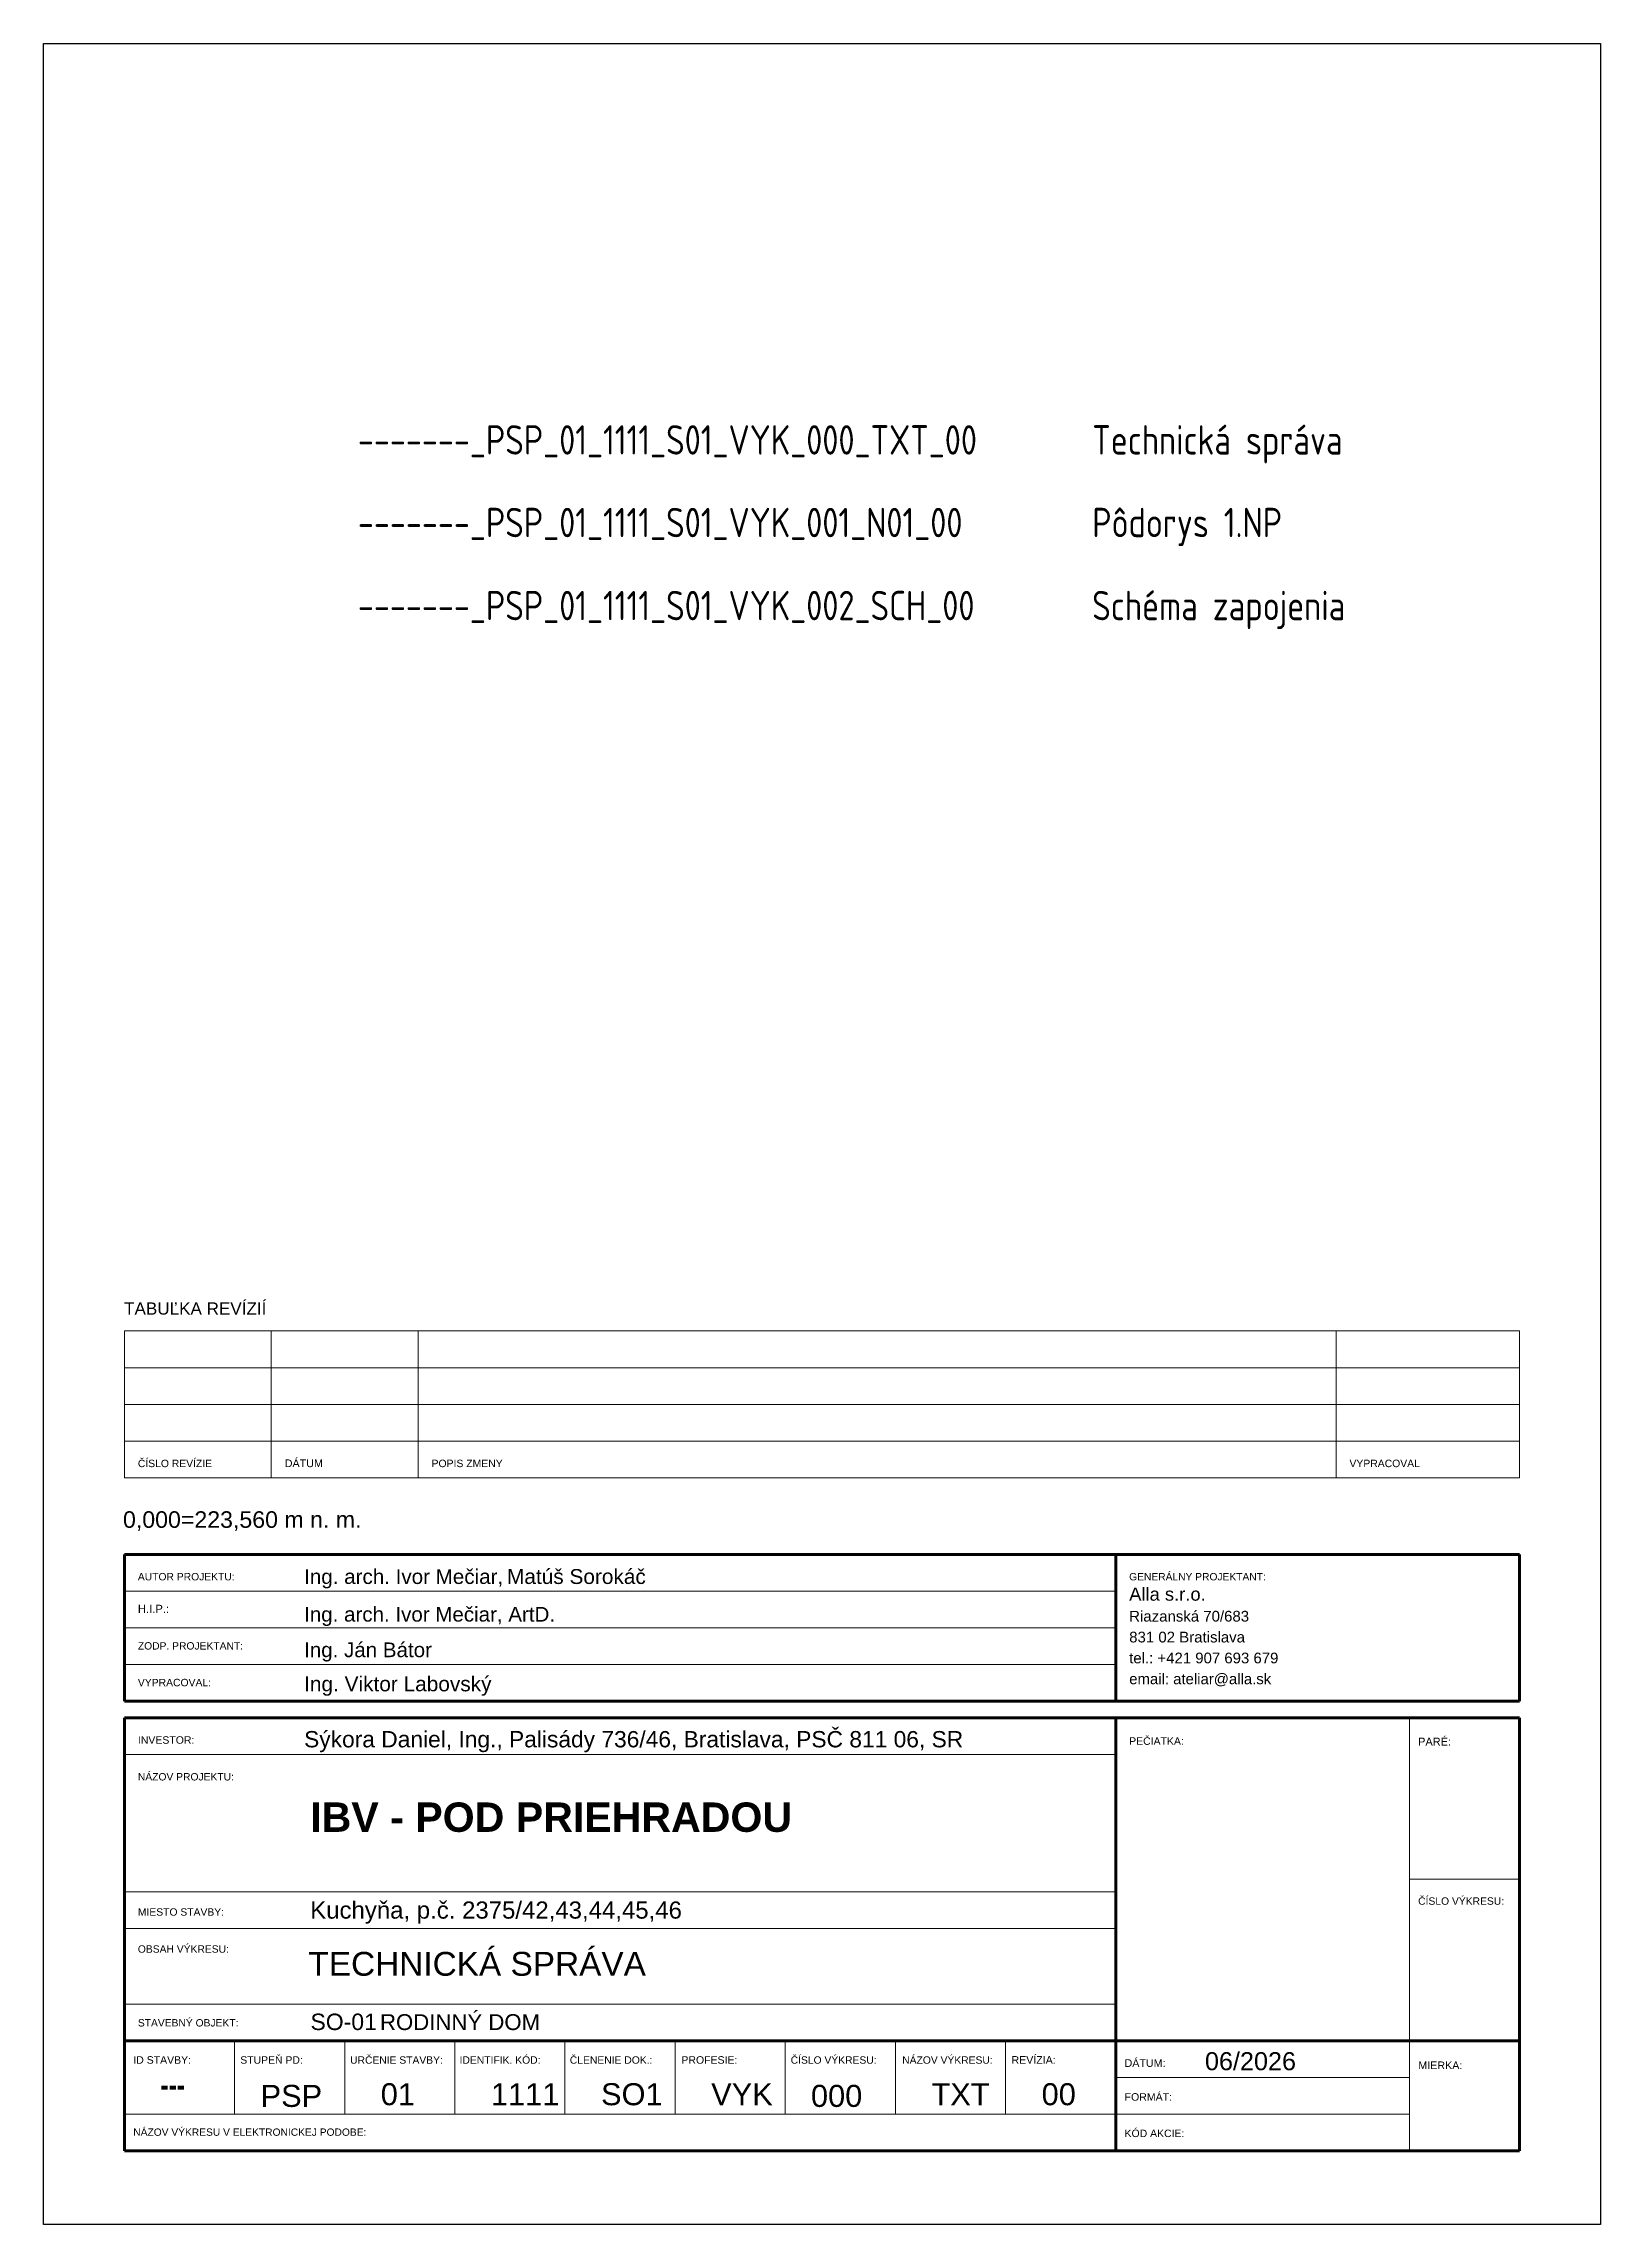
# Model space of a CAD drawing. Header units: millimetres. Extents: x 1046 to 74297, y 6145 to 54562.
# Drawn here: x 63697 to 74297, y 6270 to 21120 of the extents above; entities that cross this region are included whole.
import ezdxf

# ---------------------------------------------------------------- set-up
doc = ezdxf.new("R2010")
doc.units = ezdxf.units.MM
doc.layers.add('NETLAC', color=6, linetype='Continuous', plot=False)
doc.layers.add('Text Notes', color=7, linetype='Continuous', lineweight=9)
doc.styles.add('ARIAL', font='arial.ttf')
doc.styles.add('Arial$001H0', font='arial.ttf')
doc.styles.add('Arial$101H0', font='arialbd.ttf')
doc.styles.add('Arial_B', font='arialbd.ttf', dxfattribs={"width": 0.8, "height": 3})
doc.styles.add('ISOCPEUR_10', font='isocpeur.ttf', dxfattribs={"width": 0.8, "height": 2.5})
doc.styles.add('Microsoft Sans Serif$001H0', font='micross.ttf')

msp = doc.modelspace()

# ---------------------------------------------------------------- texts
at = {"color": 7, "true_color": 0x000007}
for s, height, style, p in [('TABUĽKA REVÍZIÍ', 83.197, 'Arial$001H0', (64245.4, 12464.9)), ('ČÍSLO REVÍZIE', 50.471, 'Arial$001H0', (64339.1, 11426.5)), ('DÁTUM', 52.36, 'Arial$001H0', (65339, 11426.5)), ('POPIS ZMENY', 50.708, 'Arial$001H0', (66339, 11426.5)), ('VYPRACOVAL', 50.61, 'Arial$001H0', (72589, 11426.5)), ('0,000=223,560 m n. m.', 112.735, 'Arial$001H0', (64237.8, 11013.2)), ('AUTOR PROJEKTU:', 50.247, 'Arial$001H0', (64339.1, 10655.4)), ('Ing. arch. Ivor Mečiar, ', 100.358, 'Arial$001H0', (65471, 10630.9)), ('Matúš Sorokáč', 101.461, 'Arial$001H0', (66852.6, 10630.9)), ('GENERÁLNY PROJEKTANT:', 49.938, 'Arial$001H0', (71089, 10655.4)), ('Alla s.r.o.', 89.515, 'Microsoft Sans Serif$001H0', (71089, 10517.1)), ('H.I.P.:', 54.91, 'Arial$001H0', (64339.1, 10434.3)), ('Ing. arch. Ivor Mečiar, ArtD.', 100.071, 'Arial$001H0', (65471, 10374.6)), ('Riazanská 70/683', 73.014, 'Arial$001H0', (71089, 10374.9)), ('831 02 Bratislava', 73.068, 'Arial$001H0', (71089, 10232.7)), ('ZODP. PROJEKTANT:', 50.163, 'Arial$001H0', (64339.1, 10184.3)), ('Ing. Ján Bátor', 100.071, 'Arial$001H0', (65471, 10132.4)), ('tel.: +421 907 693 679', 72.862, 'Arial$001H0', (71089, 10090.5)), ('VYPRACOVAL:', 50.548, 'Arial$001H0', (64339.1, 9934.3)), ('Ing. Viktor Labovský', 101.461, 'Arial$001H0', (65471, 9900)), ('email: ateliar@alla.sk', 72.73, 'Arial$001H0', (71089, 9948.3)), ('Sýkora Daniel, Ing., Palisády 736/46, Bratislava, PSČ 811 06, SR', 110.942, 'Arial$001H0', (65471, 9518.4)), ('INVESTOR:', 51.15, 'Arial$001H0', (64339.1, 9542.8)), ('PEČIATKA:', 50.99, 'Arial$001H0', (71089, 9535.7)), ('PARÉ:', 53.39, 'Arial$001H0', (73056.4, 9530.8)), ('NÁZOV PROJEKTU:', 50.175, 'Arial$001H0', (64339.1, 9293)), ('IBV - POD PRIEHRADOU', 200.348, 'Arial$101H0', (65512.8, 8942.9)), ('Kuchyňa, p.č. 2375/42,43,44,45,46', 116.805, 'Arial$001H0', (65512.6, 8352)), ('ČÍSLO VÝKRESU:', 50.282, 'Arial$001H0', (73056.4, 8446.5)), ('MIESTO STAVBY:', 50.389, 'Arial$001H0', (64339.1, 8372.1)), ('OBSAH VÝKRESU:', 50.223, 'Arial$001H0', (64339.1, 8120)), ('TECHNICKÁ SPRÁVA', 162.702, 'Microsoft Sans Serif$001H0', (65500.1, 7962.9)), ('RODINNÝ DOM', 108.022, 'Arial$001H0', (65987.8, 7593.3)), ('STAVEBNÝ OBJEKT:', 50.131, 'Arial$001H0', (64339.1, 7617.5)), (' SO-01 ', 111.95, 'Arial$001H0', (65471, 7593.3)), ('STUPEŇ PD:', 50.78, 'Arial$001H0', (65036.5, 7364)), ('URČENIE STAVBY:', 50.196, 'Arial$001H0', (65784.4, 7364)), ('IDENTIFIK. KÓD:', 50.346, 'Arial$001H0', (66529.6, 7364)), ('ČLENENIE DOK.:', 50.324, 'Arial$001H0', (67280.2, 7364)), ('ČÍSLO VÝKRESU:', 50.282, 'Arial$001H0', (68783.9, 7364)), ('NÁZOV VÝKRESU:', 50.229, 'Arial$001H0', (69543.6, 7364)), ('REVÍZIA:', 51.73, 'Arial$001H0', (70287.6, 7364)), ('06/2026', 122.78, 'Arial$001H0', (71604.9, 7319.9)), ('ID STAVBY:', 51.19, 'Arial$001H0', (64307.8, 7364)), ('PROFESIE:', 51.18, 'Arial$001H0', (68039.9, 7364)), ('DÁTUM:', 52.02, 'Arial$001H0', (71057.7, 7342.5)), ('MIERKA:', 52.21, 'Arial$001H0', (73057.6, 7327)), ('FORMÁT:', 51.43, 'Arial$001H0', (71057.7, 7112.1)), ('NÁZOV VÝKRESU V ELEKTRONICKEJ PODOBE:', 49.874, 'Arial$001H0', (64307.8, 6873.3)), ('KÓD AKCIE:', 50.88, 'Arial$001H0', (71057.7, 6864.5))]:
    msp.add_text(s, height=height, dxfattribs=dict(at, style=style)).set_placement(p)
at = {"layer": 'Text Notes', "attachment_point": 1}
for s, insert, char_height, width, style in [('-------_PSP_01_1111_S01_VYK_000_TXT_00', (65837.2, 18521.5), 200, 3213.044, 'ISOCPEUR_10'), ('Technická správa', (70837.2, 18521.5), 200, 3213.044, 'ISOCPEUR_10'), ('-------_PSP_01_1111_S01_VYK_001_N01_00', (65837.2, 17958.9), 200, 3450.904, 'ISOCPEUR_10'), ('Pôdorys 1.NP', (70837.2, 17958.9), 200, 3450.904, 'ISOCPEUR_10'), ('-------_PSP_01_1111_S01_VYK_002_SCH_00', (65837.2, 17393.4, 0.8), 200, 3213.044, 'ISOCPEUR_10'), ('Schéma zapojenia', (70837.2, 17393.4, 0.8), 200, 3213.044, 'ISOCPEUR_10'), ('---', (64492.8, 7294), 150, 202.025, 'Arial_B'), ('PSP', (65174.7, 7220), 150, 378.397, 'ARIAL'), ('01', (65992.8, 7231.4), 150, 230.886, 'ARIAL'), ('1111', (66742.8, 7231.4), 150, 461.772, 'ARIAL'), ('SO1', (67492.8, 7231.4), 150, 413.671, 'ARIAL'), ('VYK', (68242.8, 7231.4), 150, 320.885, 'ARIAL'), ('000', (68922.2, 7220), 150, 378.397, 'ARIAL'), ('TXT', (69742.8, 7231.4), 150, 378.397, 'ARIAL'), ('00', (70492.8, 7231.4), 150, 230.886, 'ARIAL')]:
    msp.add_mtext(s, dxfattribs=dict(at, insert=insert, char_height=char_height, width=width, style=style))

# ---------------------------------------------------------------- linework, layer by layer
at = {"color": 7, "linetype": 'Continuous', "lineweight": 9, "true_color": 0x000007}
for p, q in [((64247.5, 12353.6), (64247.5, 11353.6)), ((64247.5, 12353.6), (73747.2, 12353.6)), ((65247.4, 12353.6), (65247.4, 11353.6)), ((66247.4, 12353.6), (66247.4, 11353.6)), ((72497.3, 12353.6), (72497.3, 11353.6)), ((73747.2, 11353.6), (73747.2, 12353.6)), ((64247.5, 12103.6), (73747.2, 12103.6)), ((64247.5, 11853.6), (73747.2, 11853.6)), ((64247.5, 11603.6), (73747.2, 11603.6)), ((64247.5, 11353.6), (73747.2, 11353.6)), ((70997.3, 9832.5), (70997.3, 10832.5)), ((70997.3, 10582.5), (64247.5, 10582.5)), ((70997.3, 10332.5), (64247.5, 10332.5)), ((70997.3, 10082.5), (64247.5, 10082.5)), ((72997.2, 6770), (72997.2, 9719.9)), ((70997.3, 9470), (64247.5, 9470)), ((70997.3, 8720), (70997.3, 7520)), ((72997.2, 8620), (73747.2, 8620)), ((70997.3, 8535.4), (64247.5, 8535.4)), ((70997.3, 8285.4), (64247.5, 8285.4)), ((70997.3, 7770), (64247.5, 7770)), ((64997.4, 7520), (64997.4, 7020)), ((65747.4, 7520), (65747.4, 7020)), ((66497.4, 7520), (66497.4, 7020)), ((67247.4, 7520), (67247.4, 7020)), ((67997.4, 7520), (67997.4, 7020)), ((68747.4, 7520), (68747.4, 7020)), ((69497.3, 7520), (69497.3, 7020)), ((70247.3, 7520), (70247.3, 7020)), ((70997.3, 7520), (70997.3, 6770)), ((73747.2, 7520), (70997.3, 7520)), ((72997.2, 7270), (70997.3, 7270)), ((72997.2, 7020), (64247.5, 7020))]:
    msp.add_line(p, q, dxfattribs=at)
at = {"color": 7, "linetype": 'Continuous', "lineweight": 70, "true_color": 0x000007}
for p, q in [((64247.5, 10832.5), (73747.2, 10832.5)), ((64247.5, 10832.5), (64247.5, 9832.5)), ((70997.3, 10832.5), (70997.3, 9832.5)), ((73747.2, 10832.5), (73747.2, 9832.5)), ((73747.2, 9832.5), (64247.5, 9832.5)), ((64247.5, 6770), (64247.5, 9719.9)), ((70997.3, 9719.9), (64247.5, 9719.9)), ((70997.3, 9719.9), (70997.3, 7520)), ((73747.2, 9719.9), (70997.3, 9719.9)), ((73747.2, 9719.9), (73747.2, 6770)), ((64247.5, 7520), (70997.3, 7520)), ((70997.3, 7520), (70997.3, 6770)), ((73747.2, 7520), (70997.3, 7520)), ((73747.2, 6770), (64247.5, 6770))]:
    msp.add_line(p, q, dxfattribs=at)
at = {"layer": 'NETLAC'}
msp.add_lwpolyline([(74297.4, 6270), (63697.4, 6270), (63697.4, 21120), (74297.4, 21120)], close=True, dxfattribs=at)

msp.set_redraw_order([(e.dxf.handle, doc.entitydb.next_handle()) for e in msp.query("TEXT MTEXT ATTDEF DIMENSION ARC_DIMENSION")])  # texts and dimensions are drawn at this point

doc.saveas('drawing.dxf')
